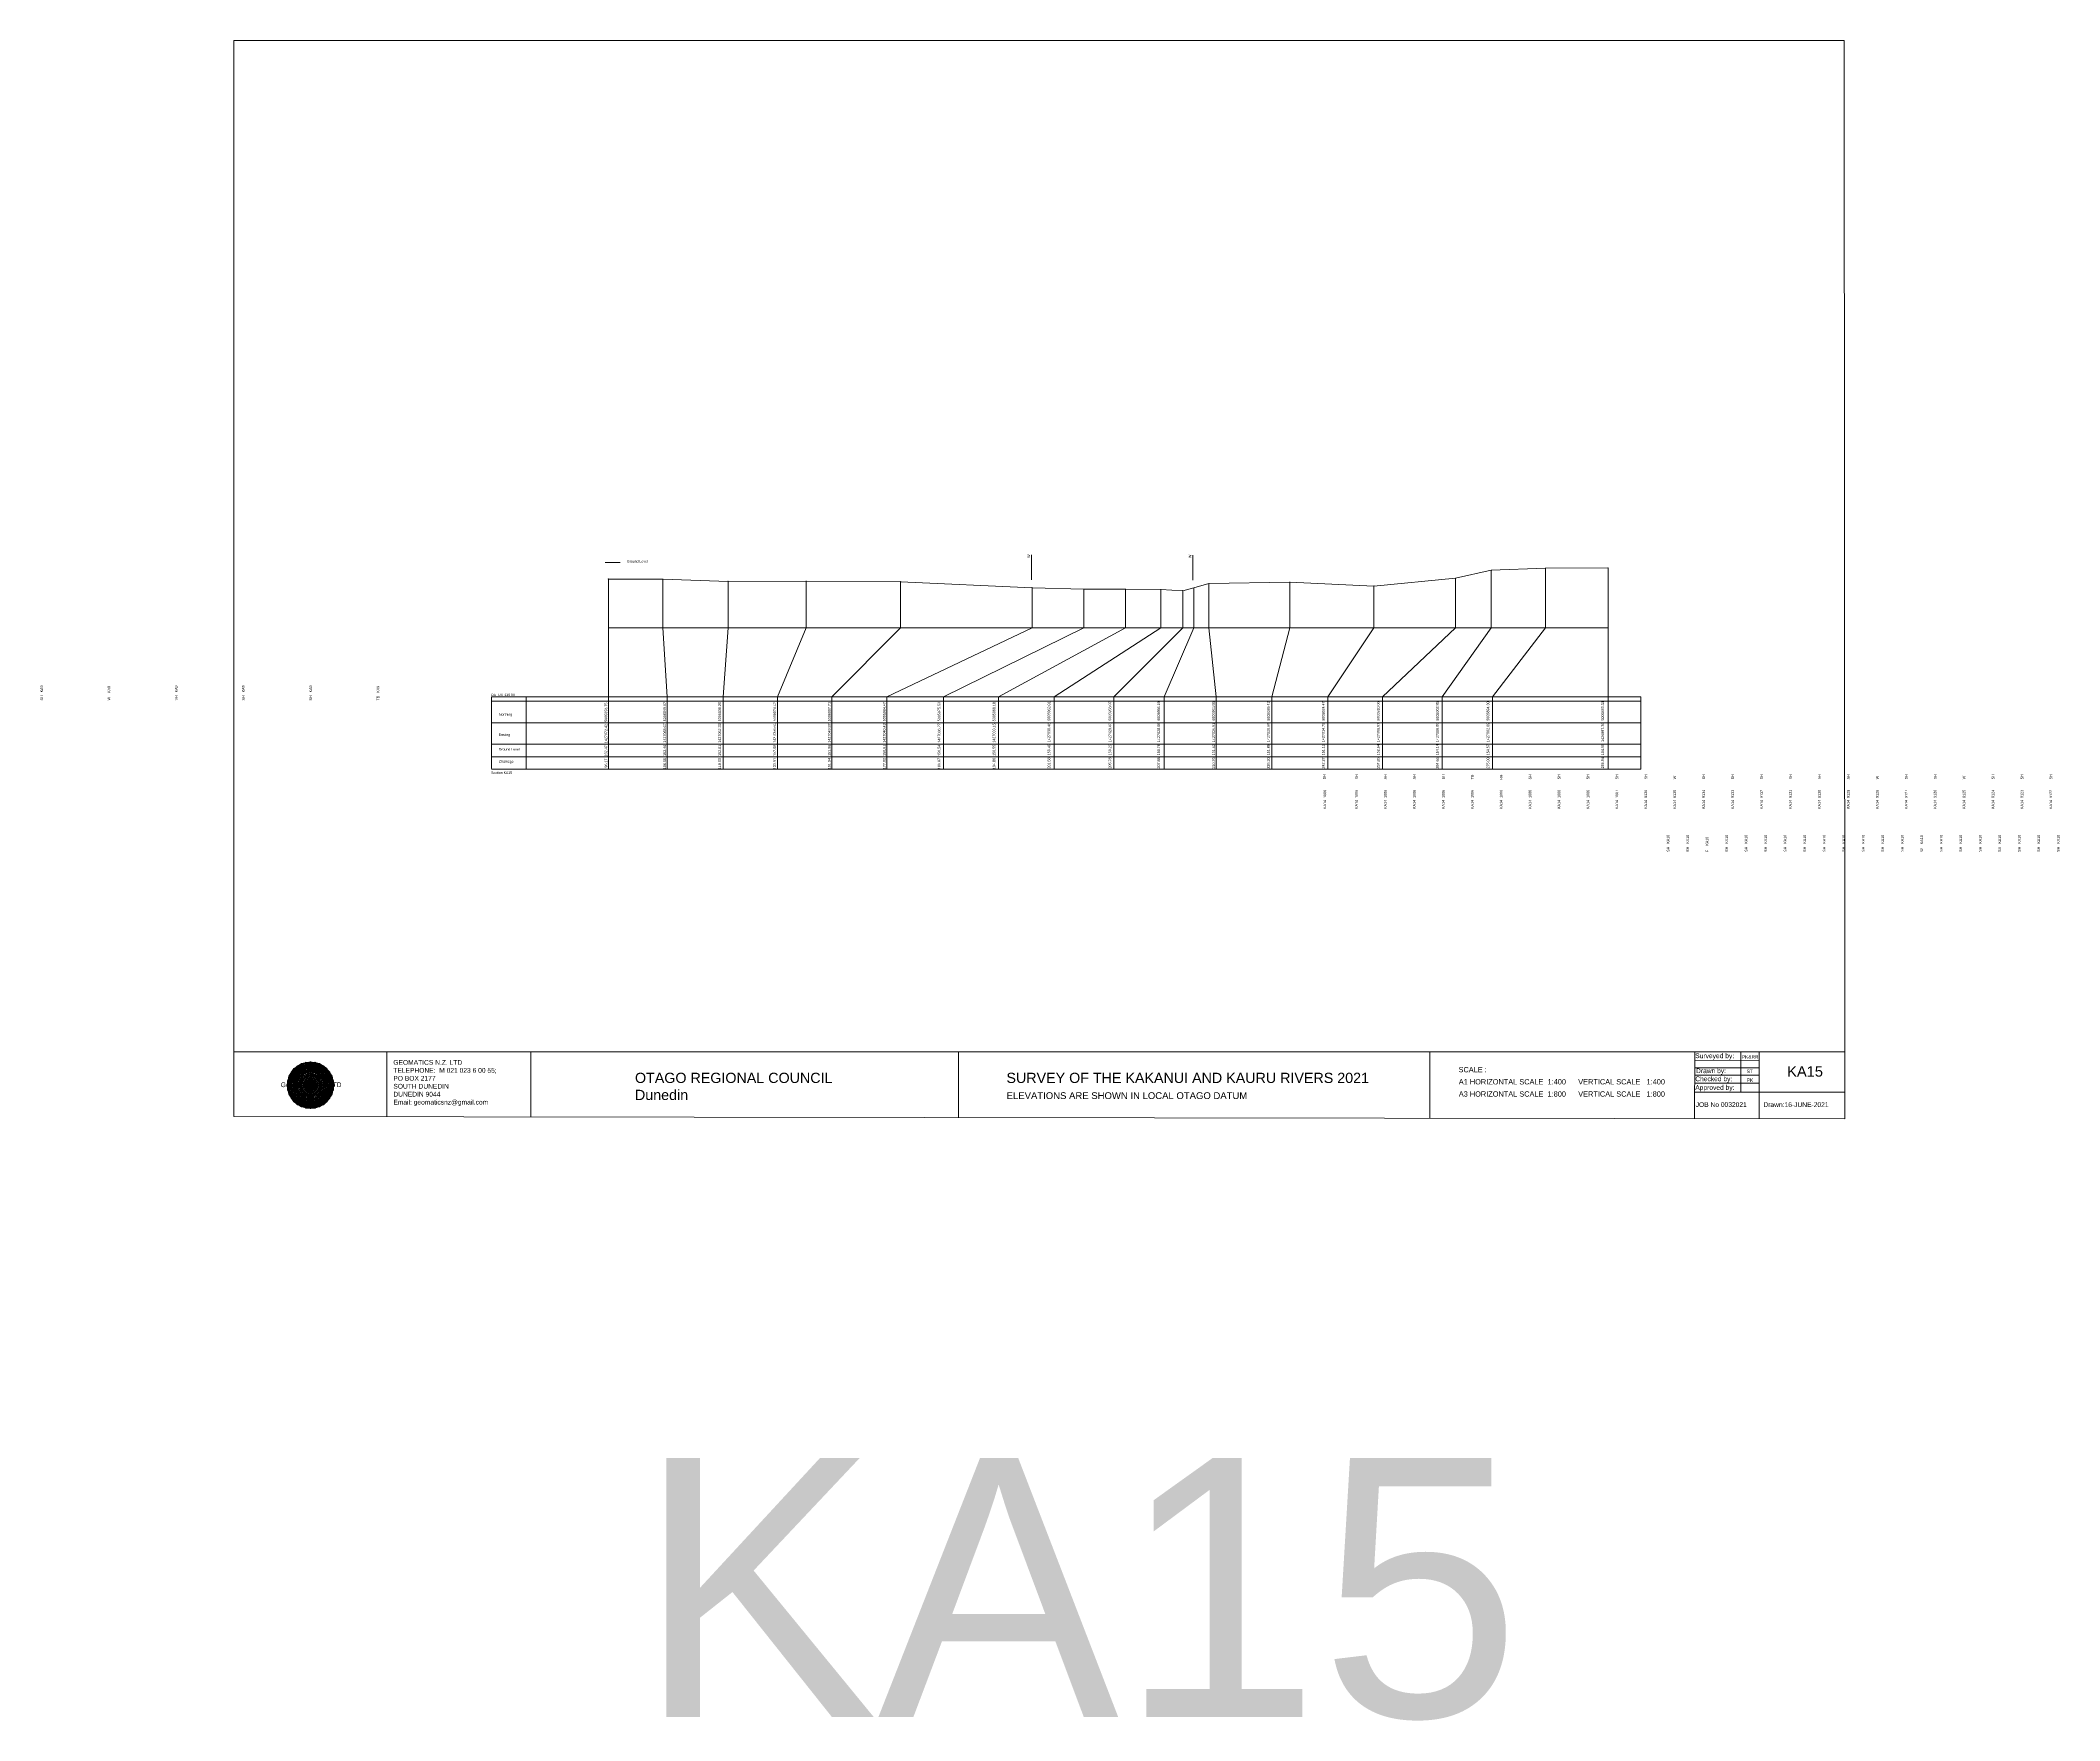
# Model space of a CAD drawing. Header units: millimetres. Extents: x -9373823 to 1075569, y -13754315 to 1425285150.
# Drawn here: x -1889806 to -1504447, y -65419 to 255270 of the extents above; entities that cross this region are included whole.
import ezdxf

# ---------------------------------------------------------------- set-up
doc = ezdxf.new("R2010")
doc.units = ezdxf.units.MM
doc.header["$PDMODE"] = 35
doc.header["$PDSIZE"] = 20
doc.layers.get('0').update_dxf_attribs({"lineweight": 0})
doc.layers.add('CODE', color=7, linetype='Continuous', lineweight=0)
doc.layers.add('geo', color=7, linetype='Continuous', lineweight=0)
doc.styles.get("Standard").update_dxf_attribs({"font": 'arial.ttf'})

# ---------------------------------------------------------------- blocks, each defined once
blk = doc.blocks.new('Geomatics_Circle_SPT')
at = {"layer": 'geo', "color": 2, "linetype": 'Continuous', "lineweight": 0}
for p, q in [((0, 25.2), (-25.2, 0)), ((-24.7, 4.9), (-4.9, 24.7)), ((-24.7, -4.9), (4.9, 24.7)), ((-9.7, 23.3), (-23.3, 9.6)), ((9.7, 23.3), (-23.3, -9.7)), ((23.3, -9.7), (-9.7, 23.3)), ((-4.9, 24.7), (24.7, -4.9)), ((25.2, 0), (0, 25.2)), ((4.9, 24.7), (24.7, 4.9)), ((23.3, 9.7), (9.7, 23.3)), ((4.9, -24.7), (-24.7, 4.9)), ((-24.7, 0), (0, -24.7)), ((-23.3, 9.7), (9.7, -23.3)), ((-21, 14), (-14, 21)), ((-21, -14), (14, 21)), ((14, -21), (-21, 14)), ((0, 0), (-17.8, 17.8)), ((0, 0), (-17.8, -17.8)), ((-14, 21), (21, -14)), ((21, 14), (-14, -21)), ((-9.7, -23.3), (23.3, 9.7)), ((24.7, 4.9), (-4.9, -24.7)), ((0, 0), (17.8, 17.8)), ((0, 0), (17.8, -17.8)), ((0, -24.8), (25.2, 0)), ((14, 21), (21, 14)), ((17.8, 18.1), (17.8, 18.1)), ((-4.9, -24.7), (-24.7, -4.9)), ((-23.3, -9.7), (-9.7, -23.3)), ((-14, -21), (-21, -14)), ((-17.8, -17.8), (-17.8, -17.8)), ((24.7, -4.9), (4.9, -24.7)), ((9.7, -23.3), (23.3, -9.7)), ((21, -14), (14, -21)), ((18.1, -17.8), (18.1, -17.8)), ((4.9, -24.7), (4.9, -24.7))]:
    blk.add_line(p, q, dxfattribs=at)
at = {"layer": 'geo', "color": 1, "linetype": 'Continuous', "lineweight": 0}
for p, q in [((-25.2, 0), (9.7, 23.3)), ((-25.2, 0), (-9.6, 23.3)), ((-4.9, 24.8), (-24.7, -4.9)), ((4.9, 24.7), (-24.7, 4.9)), ((-23.3, 9.7), (0, 25.2)), ((-23.3, -9.6), (0, 25.2)), ((4.9, 24.8), (-21, -14)), ((-4.9, 24.7), (-21, 14)), ((-17.8, 17.8), (9.7, 23.3)), ((-17.8, 17.8), (-9.6, 23.3)), ((-17.8, -17.8), (9.7, 23.3)), ((-17.8, -17.8), (-9.7, 23.3)), ((4.9, 24.7), (-14, 21)), ((-4.9, 24.7), (-14, -20.9)), ((-9.8, 23.1), (-9.8, 23.1)), ((-9.7, 23.3), (0, 25.2)), ((-9.7, 23.3), (0, -25.2)), ((-9.7, -23.3), (0, 25.2)), ((-9.6, 23.3), (17.8, -17.8)), ((-9.6, 23.3), (25.2, 0)), ((-9.6, 23.3), (17.8, 17.8)), ((0, 0), (-4.9, 24.7)), ((-4.9, 24.7), (-4.9, 24.7)), ((21, -14), (-4.9, 24.7)), ((24.8, 4.9), (-4.9, 24.7)), ((14, 21), (-4.9, 24.7)), ((-0.2, 25.1), (-0.2, 25.1)), ((0, 25.2), (9.7, -23.3)), ((0, 25.2), (23.3, -9.7)), ((0, 25.2), (23.3, 9.7)), ((0, 25.2), (9.7, 23.3)), ((0, 0), (4.9, 24.7)), ((0, -25.2), (9.7, 23.3)), ((21, 14), (4.9, 24.8)), ((14, -21), (4.9, 24.7)), ((24.7, -4.9), (4.9, 24.7)), ((4.9, 24.7), (4.9, 24.7)), ((9.4, 23.3), (9.4, 23.3)), ((9.7, 23.3), (17.8, -17.8)), ((9.7, 23.3), (25.2, 0)), ((9.7, 23.3), (17.8, 17.9)), ((-25.2, 0), (23.3, 9.7)), ((-25.2, 0), (-23.3, 9.7)), ((-23.3, -9.7), (-25.2, 0)), ((-9.6, -23.3), (-25.2, 0)), ((9.7, -23.3), (-25.2, 0)), ((14, 21), (-24.7, -4.9)), ((-14, 21), (-24.7, 4.9)), ((21, 14), (-24.7, 4.9)), ((-21, 14), (-24.7, -4.9)), ((0, 0), (-24.7, 4.9)), ((-24.7, 4.9), (-21, -14)), ((-24.7, 4.9), (-4.9, -24.7)), ((-24.7, 4.9), (14, -21)), ((-24.7, 4.9), (-24.7, 4.9)), ((0, 0), (-24.7, -4.9)), ((-23.3, -9.6), (17.8, 17.8)), ((-23.3, 9.7), (-17.8, 17.9)), ((-23.3, -9.6), (-17.8, 17.9)), ((-23.3, 9.7), (17.8, 17.8)), ((-17.8, -17.8), (-23.3, 9.7)), ((0, -25.2), (-23.3, 9.7)), ((-23.3, 9.7), (17.8, -17.8)), ((-23.3, 9.7), (25.2, 0)), ((-23.3, 9.4), (-23.3, 9.4)), ((-23.3, -9.7), (25.2, 0)), ((14, 21), (-21, 14)), ((-14, 21), (-21, -14)), ((0, 0), (-21, 14)), ((-21, 14), (-14, -21)), ((-21, 14), (4.9, -24.7)), ((-21, 14), (-21, 14)), ((24.7, 4.9), (-21, 14)), ((0, 0), (-21, -14)), ((-17.9, 17.6), (-17.9, 17.6)), ((-9.7, -23.3), (-17.8, 17.8)), ((-17.8, 17.8), (9.7, -23.3)), ((-17.8, 17.8), (23.3, -9.6)), ((-17.8, 17.8), (23.3, 9.7)), ((-17.8, -17.8), (23.3, 9.7)), ((0, 0), (-14, 21)), ((-14, 21), (-4.9, -24.7)), ((-14, 21), (-14, 21)), ((24.7, -4.9), (-14, 21)), ((21, 14), (-14, 21)), ((-14, -21), (24.7, 4.9)), ((0, 0), (-14, -21)), ((-9.6, -23.3), (17.8, 17.9)), ((25.2, 0), (-9.6, -23.3)), ((-4.9, -24.7), (21, 14)), ((0, 0), (-4.9, -24.7)), ((0, 0), (14, 21)), ((0, 0), (21, 14)), ((23.3, 9.7), (0, -25.2)), ((0, 0), (24.8, 4.9)), ((0, 0), (4.9, -24.7)), ((0, 0), (14, -21)), ((0, 0), (21, -14)), ((0, 0), (24.8, -4.9)), ((4.9, -24.7), (14, 21)), ((4.9, -24.7), (24.7, 4.9)), ((17.8, 17.8), (9.7, -23.3)), ((25.2, 0), (9.7, -23.3)), ((21, -14), (14, 21)), ((24.7, 4.9), (14, 21)), ((14, 21), (14, 21)), ((14, -21), (21, 14)), ((17.6, 17.9), (17.6, 17.9)), ((17.8, 17.8), (23.3, -9.7)), ((17.8, 17.8), (23.3, 9.7)), ((23.3, 9.7), (17.8, -17.8)), ((24.7, -4.9), (21, 14)), ((21, 14), (21, 14)), ((21, -14), (24.7, 4.9)), ((23.1, 9.8), (23.1, 9.8)), ((23.3, 9.7), (25.2, 0)), ((25.2, 0), (23.3, -9.6)), ((24.7, 4.9), (24.7, 4.9)), ((25.1, 0.2), (25.1, 0.2)), ((-25.2, 0), (23.3, -9.7)), ((-25.1, -0.2), (-25.1, -0.2)), ((-24.7, -4.9), (-24.7, -4.9)), ((-24.7, -4.9), (-14, -21)), ((-24.7, -4.9), (4.9, -24.7)), ((-24.7, -4.9), (21, -14)), ((-17.8, -17.8), (-23.3, -9.7)), ((0, -25.2), (-23.3, -9.6)), ((17.8, -17.8), (-23.3, -9.6)), ((-23.1, -9.8), (-23.1, -9.8)), ((-21, -14), (24.7, -4.9)), ((-21, -14), (-21, -14)), ((-21, -14), (-4.9, -24.7)), ((-21, -14), (14, -21)), ((23.3, -9.7), (-17.8, -17.8)), ((-9.6, -23.3), (-17.8, -17.8)), ((9.7, -23.3), (-17.8, -17.8)), ((-17.6, -17.9), (-17.6, -17.9)), ((-14, -21), (21, -14)), ((-14, -21), (-14, -21)), ((-14, -21), (4.9, -24.7)), ((17.8, -17.8), (-9.7, -23.3)), ((-4.9, -24.7), (24.7, -4.9)), ((-4.9, -24.7), (14, -21)), ((23.3, -9.6), (0, -25.2)), ((4.9, -24.7), (21, -14)), ((17.8, -17.8), (9.7, -23.3)), ((14, -21), (24.7, -4.9)), ((14, -21), (14, -21)), ((23.3, -9.6), (17.8, -17.8)), ((17.9, -17.6), (17.9, -17.6)), ((21, -14), (21, -14)), ((23.3, -9.4), (23.3, -9.4)), ((24.7, -4.9), (24.7, -4.9)), ((0, -25.2), (-9.7, -23.3)), ((-9.4, -23.3), (-9.4, -23.3)), ((-4.9, -24.7), (-4.9, -24.7)), ((9.7, -23.3), (0, -25.2)), ((0.2, -25.1), (0.2, -25.1)), ((4.9, -24.7), (4.9, -24.7)), ((9.8, -23.1), (9.8, -23.1))]:
    blk.add_line(p, q, dxfattribs=at)
at = {"layer": 'geo', "color": 114, "linetype": 'Continuous', "lineweight": 0}
for p, q in [((9.7, 23.3), (-23.3, 9.7)), ((-20.9, 14), (4.9, 24.7)), ((0, 25.2), (-17.8, 17.8)), ((-14, 21), (-4.9, 24.7)), ((0, 0), (-9.7, 23.3)), ((-4.9, 24.7), (14, -21)), ((17.8, -17.8), (0, 25.2)), ((0, 0), (9.7, 23.3)), ((4.9, 24.7), (21, -14)), ((23.3, -9.7), (9.7, 23.3)), ((17.9, 17.8), (-25.2, 0)), ((-24.7, 4.9), (14, 21)), ((-24.7, -4.9), (21, 14)), ((-14, -21), (-24.7, 4.9)), ((0, 0), (-23.3, 9.7)), ((-23.3, 9.7), (-9.7, -23.3)), ((0, 0), (-23.3, -9.7)), ((-4.9, -24.7), (-21, 14)), ((24.8, 4.9), (-20.9, -14)), ((-17.8, 17.8), (0, -25.2)), ((4.9, -24.7), (-14, 21)), ((0, 0), (-9.7, -23.3)), ((0, 0), (23.3, 9.7)), ((0, 0), (9.7, -23.3)), ((0, 0), (23.3, -9.7)), ((14, 21), (24.7, -4.9)), ((25.2, 0), (17.8, 17.8)), ((21, 14), (24.7, 4.9)), ((-25.2, 0), (-17.8, -17.8)), ((-21, -14), (-24.7, -4.9)), ((-17.8, -17.8), (25.2, 0)), ((24.8, -4.9), (-14, -21)), ((-9.6, -23.3), (23.3, -9.7)), ((21, -14), (-4.9, -24.8)), ((0, -25.2), (17.9, -17.8)), ((14, -21), (4.9, -24.8))]:
    blk.add_line(p, q, dxfattribs=at)
at = {"layer": 'geo', "color": 250, "linetype": 'Continuous', "lineweight": 0}
for p, q in [((-9.7, 23.3), (9.7, 23.3)), ((-9.7, -23.3), (-9.7, 23.3)), ((-4.9, 24.7), (4.9, 24.7)), ((-4.9, 24.7), (-4.9, -24.7)), ((0, 0), (0, 25.2)), ((4.9, 24.7), (4.9, -24.7)), ((9.7, -23.3), (9.7, 23.3)), ((0, 0), (-25.2, 0)), ((24.7, 4.9), (-24.7, 4.9)), ((-24.7, 4.9), (-24.7, -4.9)), ((-23.3, 9.7), (23.3, 9.7)), ((-23.3, 9.7), (-23.3, 9.7)), ((-23.3, -9.7), (-23.3, 9.7)), ((21, 14), (-21, 14)), ((-21, 14), (-21, -14)), ((-17.8, 17.8), (17.8, 17.8)), ((-17.8, -17.8), (-17.8, 17.8)), ((-14, 21), (-14, 21)), ((14, 21), (-14, 21)), ((-14, 20.9), (-14, -21)), ((0, 0), (0, -25.2)), ((0, 0), (25.2, 0)), ((14, 21), (14, -21)), ((17.8, -17.8), (17.8, 17.8)), ((21, 14), (21, 14)), ((21, -14), (21, 14)), ((23.3, 9.7), (23.3, -9.7)), ((24.7, 4.9), (24.7, 4.9)), ((24.7, -4.9), (24.7, 4.9)), ((-24.7, -4.9), (24.7, -4.9)), ((23.3, -9.7), (-23.3, -9.7)), ((-21, -14), (21, -14)), ((17.8, -17.8), (-17.8, -17.8)), ((-14, -21), (14, -21)), ((9.7, -23.3), (-9.7, -23.3)), ((-4.9, -24.7), (4.9, -24.7))]:
    blk.add_line(p, q, dxfattribs=at)
blk = doc.blocks.new('GeomaticsNZ TITLE BLOCK')
at = {"color": 7, "linetype": 'Continuous', "lineweight": 0}
for p, q in [((0, 94.9), (0, 1579.2)), ((0, 1579.2), (2363.4, 1579.2)), ((2363.4, 1579.2), (2364, 94.9)), ((2364, 94.9), (0, 94.9)), ((0, 94.9), (0, 0)), ((15.9, 94.9), (2364, 94.9)), ((224.3, 95.2), (224.3, -0.3)), ((2364, 94.9), (382.6, 94.9)), ((435.8, 95.2), (435.8, -0.7)), ((1063.4, 94.9), (1063.4, -2.4)), ((1755.4, 94.9), (1755.4, -2.6)), ((2143.9, 94.9), (2143.7, -3)), ((2211.5, 94.9), (2211.5, 36.1)), ((2238.6, 94.8), (2238.6, -3.2)), ((2364, -3.5), (2364, 94.9)), ((2143.6, 60.4), (2238.6, 60.4)), ((2143.9, 81.9), (2238.6, 81.7)), ((2143.9, 71), (2238.6, 71)), ((2143.8, 48.6), (2238.6, 48.6)), ((2143.8, 35.4), (2364, 35.3)), ((0, 0), (2364, -3.5))]:
    blk.add_line(p, q, dxfattribs=at)
at = {"color": 7, "linetype": 'Continuous', "lineweight": 0, "xscale": 1.36, "yscale": 1.36, "zscale": 1.36}
blk.add_blockref('Geomatics_Circle_SPT', (112.4, 45.7), dxfattribs=at)
at = {"color": 7, "linetype": 'Continuous', "lineweight": 0}
for s, p in [('PK&RR', (2213.2, 84.8)), ('ST', (2220.3, 63.6)), ('PK', (2220.4, 50.6))]:
    blk.add_text(s, height=5, dxfattribs=at).set_placement(p)
at = {"color": 7, "linetype": 'Continuous', "lineweight": 0, "attachment_point": 1}
for s, width, heights, insert, char_height in [('{\\C256;Surveyed by:}', 3535.727, [0], (2144.7, 92.4), 7), ('{\\C256;GEOMATICS N.Z. LTD                   \\PTELEPHONE:  M 021 023 6 00 55;\\PPO BOX 2177\\PSOUTH DUNEDIN\\PDUNEDIN 9044\\PEmail: geomaticsnz@gmail.com}', 3535.727, [94.7], (234, 82.7), 7), ('{\\C256;OTAGO REGIONAL COUNCIL\\PDunedin}', 3535.727, [0], (588.6, 64), 15), ('{\\C256;SURVEY OF THE KAKANUI AND KAURU RIVERS 2021}', 3535.727, [0], (1133.8, 64), 15), ('{\\C256;Drawn by:}', 3535.727, [0], (2145.8, 70.4), 7), ('{\\C256;Geomatics N.Z. LTD                   }', 125.079, [15.8], (68.8, 49.9), 7), ('{\\C256;ELEVATIONS ARE SHOWN IN LOCAL OTAGO DATUM}', 3535.727, [0], (1134.1, 35.4), 10), ('{\\C256;Approved by:}', 3535.727, [0], (2144.7, 45.9), 7), ('{\\C256;Checked by:}', 3535.727, [0], (2144.7, 58.6), 7), ('{\\C256;JOB No 0032021}', 3535.727, [0], (2145.3, 20.8), 7), ('{\\C256;Drawn:16-JUNE-2021}', 3535.727, [0], (2244.7, 20.7), 7)]:
    blk.add_mtext_dynamic_manual_height_columns(s, width=width, gutter_width=159, heights=heights, dxfattribs=dict(at, insert=insert, char_height=char_height))

msp = doc.modelspace()

# ---------------------------------------------------------------- linework, layer by layer
at = {"color": 1, "lineweight": 0}
msp.add_line((-1782048, 155592), (-1779141, 155592), dxfattribs=at)
at = {"color": 7, "lineweight": 0}
for p, q in [((-1700646, 152326), (-1700646, 157058)), ((-1669850, 152273), (-1669850, 157005))]:
    msp.add_line(p, q, dxfattribs=at)
at = {"lineweight": 0}
for p, q in [((-1602564, 154569), (-1602564, 143160)), ((-1590628, 154579), (-1590628, 116176)), ((-1781400, 152467), (-1781400, 116176)), ((-1771019, 152457), (-1771019, 143160)), ((-1758564, 152007), (-1758564, 143160)), ((-1743655, 152078), (-1743655, 143160)), ((-1725626, 151958), (-1725626, 143160)), ((-1700543, 150808), (-1700543, 143160)), ((-1690691, 150538), (-1690691, 143160)), ((-1682707, 150548), (-1682707, 143160)), ((-1675984, 150488), (-1675984, 143160)), ((-1669681, 150758), (-1669681, 143160)), ((-1666802, 151618), (-1666802, 143160)), ((-1651367, 151878), (-1651367, 143160)), ((-1635298, 151118), (-1635298, 143160)), ((-1619719, 152639), (-1619719, 143160)), ((-1612918, 154139), (-1612918, 143160)), ((-1671790, 150228), (-1671790, 143160)), ((-1781400, 143160), (-1590628, 143160)), ((-1771019, 143160), (-1770157, 130000)), ((-1758564, 143160), (-1759509, 130000)), ((-1743655, 143160), (-1749118, 130000)), ((-1725626, 143160), (-1738761, 130000)), ((-1700543, 143160), (-1728277, 130000)), ((-1690691, 143160), (-1717440, 130000)), ((-1682707, 143160), (-1706942, 130000)), ((-1675984, 143160), (-1696318, 130000)), ((-1671790, 143160), (-1684940, 130000)), ((-1669681, 143160), (-1675361, 130000)), ((-1666802, 143160), (-1665383, 130000)), ((-1651367, 143160), (-1654760, 130000)), ((-1635298, 143160), (-1644105, 130000)), ((-1619719, 143160), (-1633646, 130000)), ((-1612918, 143160), (-1622277, 130000)), ((-1602564, 143160), (-1612700, 130000)), ((-1770157, 116176), (-1770157, 130000)), ((-1759509, 116176), (-1759509, 130000)), ((-1749118, 116176), (-1749118, 130000)), ((-1738761, 116176), (-1738761, 130000)), ((-1728277, 116176), (-1728277, 130000)), ((-1717440, 116176), (-1717440, 130000)), ((-1706942, 116176), (-1706942, 130000)), ((-1696318, 116176), (-1696318, 130000)), ((-1684940, 116176), (-1684940, 130000)), ((-1675361, 116176), (-1675361, 130000)), ((-1665383, 116176), (-1665383, 130000)), ((-1654760, 116176), (-1654760, 130000)), ((-1644105, 116176), (-1644105, 130000)), ((-1633646, 116176), (-1633646, 130000)), ((-1622277, 116176), (-1622277, 130000)), ((-1612700, 116176), (-1612700, 130000))]:
    msp.add_line(p, q, dxfattribs=at)
at = {"color": 7, "lineweight": 0, "transparency": 33554687}
for p, q in [((-1803715, 130000), (-1803715, 116303)), ((-1803715, 130000), (-1584358, 130000)), ((-1803715, 129154), (-1584358, 129154)), ((-1797080, 130000), (-1797080, 116176)), ((-1584358, 130000), (-1584358, 116176)), ((-1803715, 125031), (-1584358, 125031)), ((-1803715, 120970), (-1584358, 120970)), ((-1803715, 118514), (-1584358, 118514)), ((-1803715, 116176), (-1584358, 116176))]:
    msp.add_line(p, q, dxfattribs=at)
at = {"color": 1, "lineweight": 0}
msp.add_lwpolyline([(-1781400, 152467), (-1771019, 152457), (-1758564, 152007), (-1743655, 152078), (-1725626, 151958), (-1700543, 150808), (-1690691, 150538), (-1682707, 150548), (-1675984, 150488), (-1671790, 150228), (-1669681, 150758), (-1666802, 151618), (-1651367, 151878), (-1635298, 151118), (-1619719, 152639), (-1612918, 154139), (-1602564, 154569), (-1590628, 154579)], dxfattribs=at)
at = {"color": 7, "lineweight": 0}
for p in [(-1612918, 154139), (-1602564, 154569), (-1590628, 154579), (-1781400, 152467), (-1771019, 152457), (-1758564, 152007), (-1743655, 152078), (-1725626, 151958), (-1700543, 150808), (-1690691, 150538), (-1682707, 150548), (-1675984, 150488), (-1669681, 150758), (-1666802, 151618), (-1651367, 151878), (-1635298, 151118), (-1619719, 152639), (-1671790, 150228)]:
    msp.add_point(p, dxfattribs=at)

# ---------------------------------------------------------------- block references
at = {"color": 7, "lineweight": 0, "xscale": 130.037656131007, "yscale": 130.037656131007, "zscale": 130.037656131007}
msp.add_blockref('GeomaticsNZ TITLE BLOCK', (-1852874, 49910), dxfattribs=at)

# ---------------------------------------------------------------- texts
at = {"color": 7, "lineweight": 0, "transparency": 33554687}
for s, height, p in [('Ground Level', 473.07, (-1777855, 155592)), ('DATUM 130.00', 473.07, (-1803782, 130136)), ('Northing', 473.1, (-1802271, 126387)), ('Ground Level', 473.07, (-1802323, 119739)), ('Easting', 473.1, (-1802340, 122528)), ('Section KA15', 473.07, (-1803782, 115258)), ('Chainage', 473.1, (-1802321, 117414))]:
    msp.add_text(s, height=height, dxfattribs=at).set_placement(p)
at = {"lineweight": 0}
for s, p in [('  96.17  152.47  1427072.42  5006058.75', (-1781635, 116075)), (' 106.55  152.46  1427068.67  5006049.07', (-1770402, 115980)), (' 119.00  152.01  1427062.33  5006038.20', (-1759929, 115980)), (' 133.91  152.08  1427056.64  5006024.42', (-1749455, 115980)), (' 151.94  151.96  1427049.87  5006007.71', (-1738981, 115980)), (' 177.02  150.81  1427040.43  5005984.47', (-1728507, 115980)), (' 186.87  150.54  1427036.27  5005975.53', (-1718033, 115980)), (' 194.86  150.55  1427033.15  5005968.18', (-1707559, 115980)), (' 201.58  150.49  1427030.48  5005962.01', (-1697085, 116092)), (' 205.78  150.23  1427029.03  5005958.07', (-1685452, 116092)), (' 207.88  150.76  1427028.06  5005956.19', (-1676137, 116092)), (' 210.76  151.62  1427026.91  5005953.55', (-1665663, 116092)), (' 226.20  151.88  1427020.69  5005939.42', (-1655189, 116092)), (' 242.27  151.12  1427014.79  5005924.47', (-1644715, 116092)), (' 257.85  152.64  1427008.87  5005910.06', (-1634242, 116092)), (' 264.65  154.14  1427006.09  5005903.85', (-1622940, 116092)), (' 275.00  154.57  1427002.09  5005894.30', (-1613294, 116092)), (' 286.94  154.58  1426997.36  5005883.34', (-1591420, 116133))]:
    msp.add_text(s, height=500, rotation=90, dxfattribs=at).set_placement(p)
at = {"color": 7, "lineweight": 0}
for s, height, p in [('SCALE :  ', 1005.5, (-1619158, 58327)), ('KA15', 2000, (-1556442, 57489)), ('A1 HORIZONTAL SCALE  1:400      VERTICAL SCALE   1:400 ', 1005.54, (-1619111, 56003)), ('A3 HORIZONTAL SCALE  1:800      VERTICAL SCALE   1:800', 1005.54, (-1619111, 53679)), ('KA15', 49394.5, (-1776019, -64718))]:
    msp.add_text(s, height=height, dxfattribs=at).set_placement(p)
at = {"color": 7, "lineweight": 0, "char_height": 500, "attachment_point": 1, "rotation": 90}
for insert in [(-1701434, 156516), (-1670638, 156463)]:
    msp.add_mtext_dynamic_manual_height_columns('W', width=4277.93, gutter_width=12.5, heights=[0], dxfattribs=dict(at, insert=insert))
at = {"layer": 'CODE', "color": 7, "lineweight": 0}
for s, p in [('SH   KA9', (-1889298, 129280)), ('W    KA9', (-1876471, 129303)), ('SH   KA9', (-1863637, 129280)), ('SH   KA9', (-1850803, 129280)), ('SH   KA9', (-1837969, 129280)), ('TB   KA9', (-1825142, 129295)), (' SH', (-1644523, 114030)), ('KA14  1006', (-1644425, 108585)), ('KA14  1006', (-1638387, 108585)), (' SH', (-1638376, 114030)), ('KA14  1006', (-1632865, 108585)), (' SH', (-1632851, 114030)), ('KA14  1006', (-1627344, 108585)), (' SH', (-1627325, 114030)), ('KA14  1006', (-1621823, 108585)), (' SH', (-1621800, 114030)), ('KA14  1006', (-1616302, 108585)), (' TB', (-1616283, 114045)), ('KA14  1006', (-1610780, 108585)), (' BB', (-1610774, 114010)), ('KA14  1006', (-1605259, 108585)), (' SH', (-1605257, 114030)), ('KA14  1006', (-1599738, 108585)), (' SH', (-1599732, 114030)), ('KA14  1006', (-1594217, 108585)), (' SH', (-1594207, 114030)), ('KA14  1007', (-1588695, 108585)), (' SH', (-1588681, 114030)), ('KA14  9136', (-1583174, 108585)), (' SH', (-1583156, 114030)), ('KA14  9135', (-1577652, 108585)), (' W', (-1577639, 114053)), ('KA14  9134', (-1572131, 108585)), (' SH', (-1572122, 114030)), ('KA14  9133', (-1566609, 108585)), (' SH', (-1566596, 114030)), ('KA14  9132', (-1561088, 108585)), (' SH', (-1561071, 114030)), ('KA14  9131', (-1555566, 108585)), (' SH', (-1555545, 114030)), ('KA14  9130', (-1550044, 108585)), (' SH', (-1550020, 114030)), ('KA14  9129', (-1544523, 108585)), (' SH', (-1544494, 114030)), ('KA14  9128', (-1539002, 108585)), (' W', (-1538978, 114053)), ('KA14  9127', (-1533480, 108585)), (' SH', (-1533461, 114030)), ('KA14  9126', (-1527959, 108585)), (' SH', (-1527935, 114030)), ('KA14  9125', (-1522438, 108585)), (' W', (-1522418, 114053)), ('KA14  9124', (-1516916, 108585)), (' SH', (-1516901, 114030)), ('KA14  9123', (-1511395, 108585)), (' SH', (-1511376, 114030)), ('KA14  9122', (-1505874, 108585)), (' SH', (-1505850, 114030)), ('SH   KA10', (-1578920, 100395)), ('SH   KA10', (-1575196, 100395)), ('F    KA10', (-1571479, 100369)), ('SH   KA10', (-1567755, 100395)), ('SH   KA10', (-1564031, 100395)), ('SH   KA10', (-1560307, 100395)), ('SH   KA10', (-1556583, 100395)), ('SH   KA10', (-1552859, 100395)), ('SH   KA10', (-1549135, 100395)), ('SH   KA10', (-1545411, 100395)), ('SH   KA10', (-1541687, 100395)), ('SH   KA10', (-1537963, 100395)), ('SH   KA10', (-1534239, 100395)), ('W    KA10', (-1530522, 100418)), ('SH   KA10', (-1526798, 100395)), ('SH   KA10', (-1523074, 100395)), ('SH   KA10', (-1519350, 100395)), ('SH   KA10', (-1515626, 100395)), ('SH   KA10', (-1511902, 100395)), ('SH   KA10', (-1508178, 100395)), ('SH   KA10', (-1504454, 100395))]:
    msp.add_text(s, height=500, rotation=90, dxfattribs=at).set_placement(p)

doc.saveas('drawing.dxf')
